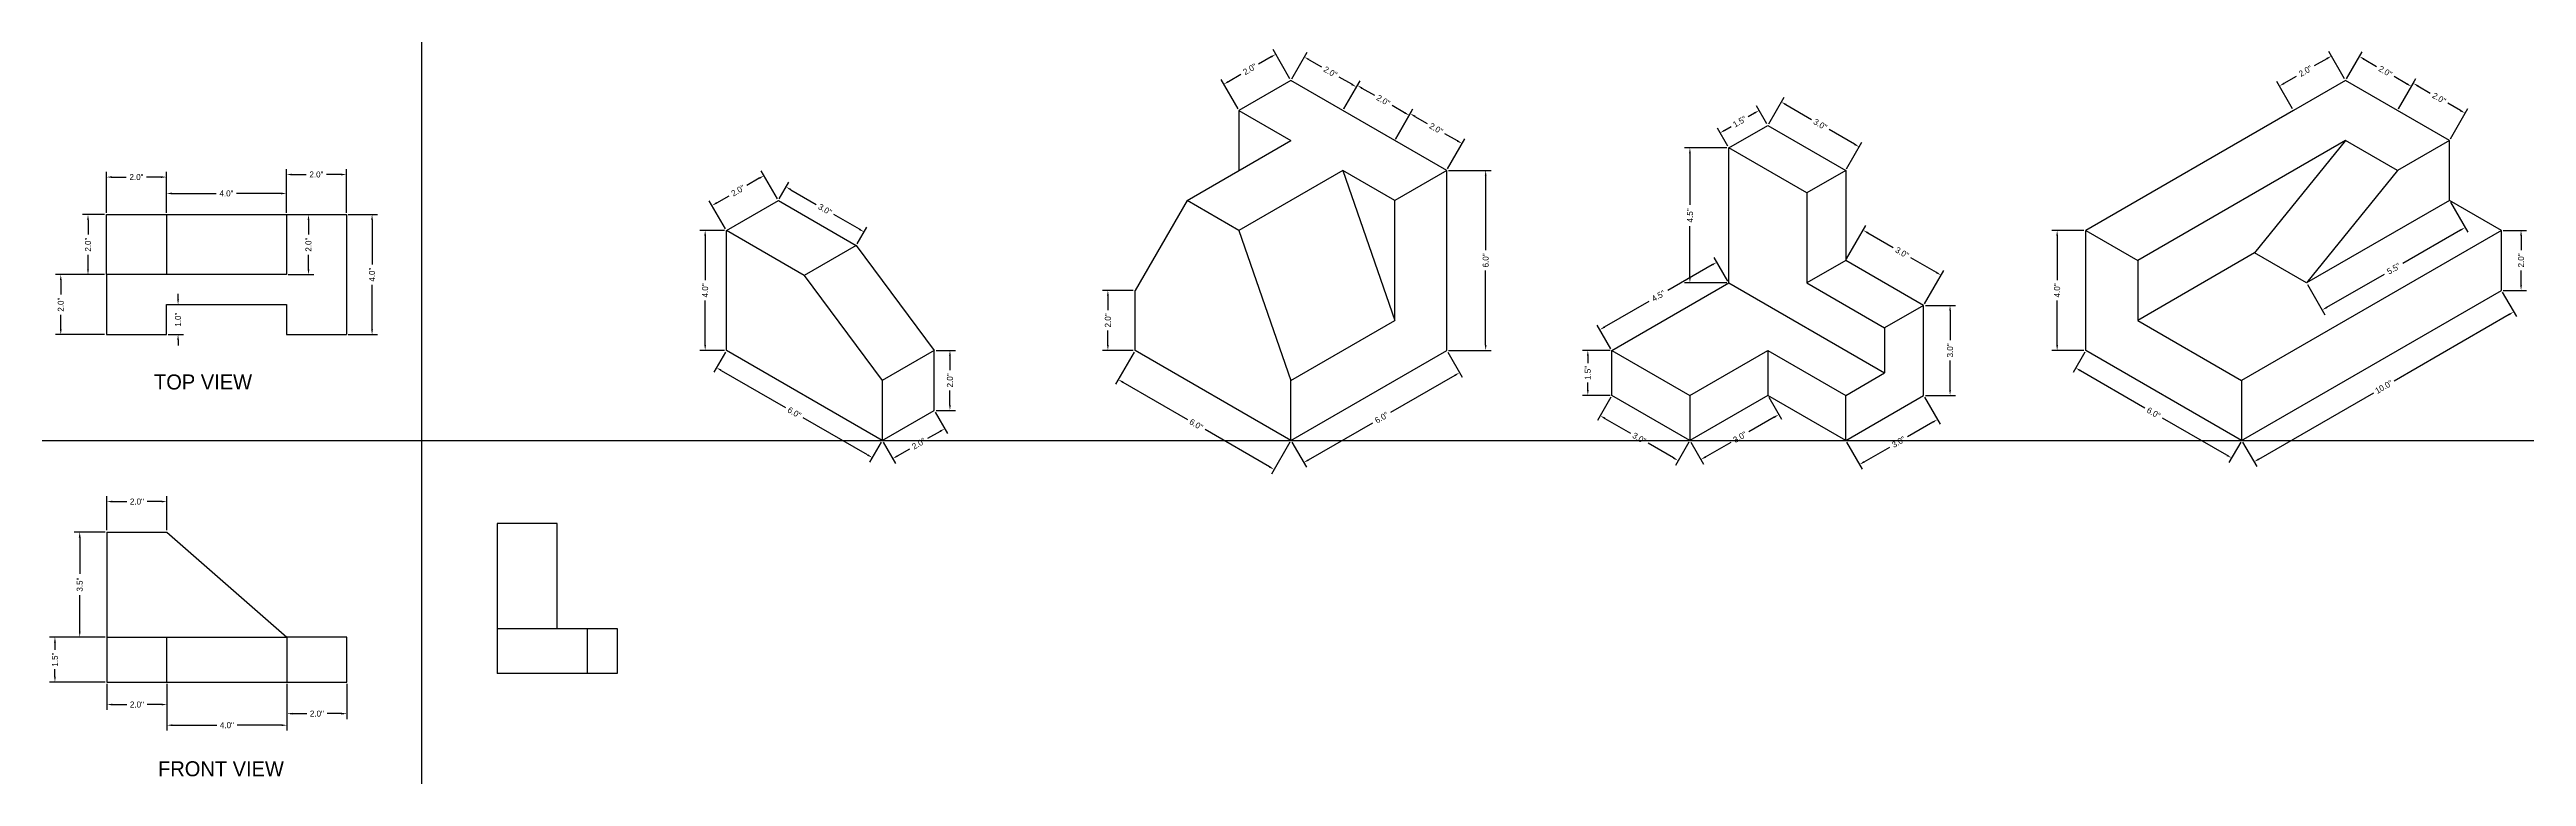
# Model space of a CAD drawing. Header units: inches. Extents: x 42.2 to 124.7, y 21.7 to 45.9.
import ezdxf

# ---------------------------------------------------------------- set-up
doc = ezdxf.new("R2010")
doc.units = ezdxf.units.IN
doc.header["$MEASUREMENT"] = 0
doc.dimstyles.get("Standard").update_dxf_attribs({"dimtxt": 0.2, "dimasz": 0.18, "dimexe": 0.18, "dimexo": 0.0625, "dimgap": 0.09, "dimtad": 0, "dimdec": 1, "dimzin": 0, "dimdsep": 46, "dimlunit": 3, "dimtxsty": 'Standard', "dimcen": 0.09, "dimadec": 0, "dimazin": 0, "dimtfac": 1, "dimtdec": 1, "dimtofl": 0, "dimtmove": 0, "dimatfit": 3, "dimfxl": 1, "dimtolj": 1, "dimtzin": 0, "dimarcsym": 0})

msp = doc.modelspace()

# ---------------------------------------------------------------- texts
at = {"char_height": 0.5, "attachment_point": 1}
for s, insert in [('TOP VIEW', (45.634, 35.086)), ('FRONT VIEW', (45.768, 22.194))]:
    msp.add_mtext(s, dxfattribs=dict(at, insert=insert))

# ---------------------------------------------------------------- blocks, each defined once
blk = doc.blocks.new('*D2')
at = {"color": 0, "lineweight": -2}
for p, q in [((44.049, 40.475), (44.049, 41.845)), ((44.229, 41.665), (44.709, 41.665)), ((45.869, 41.665), (45.389, 41.665)), ((46.049, 40.475), (46.049, 41.845))]:
    blk.add_line(p, q, dxfattribs=at)
at = {"color": 0}
for points in [[(44.229, 41.695), (44.229, 41.635), (44.049, 41.665)], [(45.869, 41.695), (45.869, 41.635), (46.049, 41.665)]]:
    blk.add_solid(points, dxfattribs=at)
at = {"layer": 'Defpoints', "color": 0}
for p in [(46.049, 41.665), (44.049, 40.413), (46.049, 40.413)]:
    blk.add_point(p, dxfattribs=at)
at = {"color": 0, "insert": (45.049, 41.665), "char_height": 0.2, "attachment_point": 5}
blk.add_mtext('\\A1;2.0"', dxfattribs=at)
blk = doc.blocks.new('*D3')
at = {"color": 0, "lineweight": -2}
for p, q in [((46.049, 40.475), (46.049, 41.299)), ((50.049, 40.475), (50.049, 41.299)), ((46.229, 41.119), (47.709, 41.119)), ((49.869, 41.119), (48.389, 41.119))]:
    blk.add_line(p, q, dxfattribs=at)
at = {"color": 0}
for points in [[(46.229, 41.149), (46.229, 41.089), (46.049, 41.119)], [(49.869, 41.149), (49.869, 41.089), (50.049, 41.119)]]:
    blk.add_solid(points, dxfattribs=at)
at = {"layer": 'Defpoints', "color": 0}
for p in [(50.049, 41.119), (46.049, 40.413), (50.049, 40.413)]:
    blk.add_point(p, dxfattribs=at)
at = {"color": 0, "insert": (48.049, 41.119), "char_height": 0.2, "attachment_point": 5}
blk.add_mtext('\\A1;4.0"', dxfattribs=at)
blk = doc.blocks.new('*D4')
at = {"color": 0, "lineweight": -2}
for p, q in [((50.049, 40.475), (50.049, 41.931)), ((50.229, 41.751), (50.709, 41.751)), ((51.869, 41.751), (51.389, 41.751)), ((52.049, 40.475), (52.049, 41.931))]:
    blk.add_line(p, q, dxfattribs=at)
at = {"color": 0}
for points in [[(50.229, 41.781), (50.229, 41.721), (50.049, 41.751)], [(51.869, 41.781), (51.869, 41.721), (52.049, 41.751)]]:
    blk.add_solid(points, dxfattribs=at)
at = {"layer": 'Defpoints', "color": 0}
for p in [(52.049, 41.751), (50.049, 40.413), (52.049, 40.413)]:
    blk.add_point(p, dxfattribs=at)
at = {"color": 0, "insert": (51.049, 41.751), "char_height": 0.2, "attachment_point": 5}
blk.add_mtext('\\A1;2.0"', dxfattribs=at)
blk = doc.blocks.new('*D5')
at = {"color": 0, "lineweight": -2}
for p, q in [((52.111, 40.413), (53.084, 40.413)), ((52.904, 40.233), (52.904, 38.753)), ((52.904, 36.593), (52.904, 38.073)), ((52.111, 36.413), (53.084, 36.413))]:
    blk.add_line(p, q, dxfattribs=at)
at = {"color": 0}
for points in [[(52.874, 40.233), (52.934, 40.233), (52.904, 40.413)], [(52.874, 36.593), (52.934, 36.593), (52.904, 36.413)]]:
    blk.add_solid(points, dxfattribs=at)
at = {"layer": 'Defpoints', "color": 0}
for p in [(52.049, 40.413), (52.049, 36.413), (52.904, 36.413)]:
    blk.add_point(p, dxfattribs=at)
at = {"color": 0, "insert": (52.904, 38.413), "char_height": 0.2, "attachment_point": 5, "rotation": 90}
blk.add_mtext('\\A1;4.0"', dxfattribs=at)
blk = doc.blocks.new('*D6')
at = {"color": 0, "lineweight": -2}
for p, q in [((50.111, 40.413), (50.965, 40.413)), ((50.785, 40.233), (50.785, 39.753)), ((50.785, 38.593), (50.785, 39.073)), ((50.111, 38.413), (50.965, 38.413))]:
    blk.add_line(p, q, dxfattribs=at)
at = {"color": 0}
for points in [[(50.755, 40.233), (50.815, 40.233), (50.785, 40.413)], [(50.755, 38.593), (50.815, 38.593), (50.785, 38.413)]]:
    blk.add_solid(points, dxfattribs=at)
at = {"layer": 'Defpoints', "color": 0}
for p in [(50.049, 40.413), (50.049, 38.413), (50.785, 38.413)]:
    blk.add_point(p, dxfattribs=at)
at = {"color": 0, "insert": (50.785, 39.413), "char_height": 0.2, "attachment_point": 5, "rotation": 90}
blk.add_mtext('\\A1;2.0"', dxfattribs=at)
blk = doc.blocks.new('*D7')
at = {"color": 0, "lineweight": -2}
for p, q in [((46.111, 37.413), (46.615, 37.413)), ((46.435, 37.593), (46.435, 37.773)), ((46.111, 36.413), (46.615, 36.413)), ((46.435, 36.233), (46.435, 36.053))]:
    blk.add_line(p, q, dxfattribs=at)
at = {"color": 0}
for points in [[(46.405, 37.593), (46.465, 37.593), (46.435, 37.413)], [(46.405, 36.233), (46.465, 36.233), (46.435, 36.413)]]:
    blk.add_solid(points, dxfattribs=at)
at = {"layer": 'Defpoints', "color": 0}
for p in [(46.049, 37.413), (46.049, 36.413), (46.435, 36.413)]:
    blk.add_point(p, dxfattribs=at)
at = {"color": 0, "insert": (46.435, 36.913), "char_height": 0.2, "attachment_point": 5, "rotation": 90}
blk.add_mtext('\\A1;1.0"', dxfattribs=at)
blk = doc.blocks.new('*D8')
at = {"color": 0, "lineweight": -2}
for p, q in [((43.986, 40.413), (43.254, 40.413)), ((43.434, 40.233), (43.434, 39.753)), ((43.434, 38.593), (43.434, 39.073)), ((43.986, 38.413), (43.254, 38.413))]:
    blk.add_line(p, q, dxfattribs=at)
at = {"color": 0}
for points in [[(43.404, 40.233), (43.464, 40.233), (43.434, 40.413)], [(43.404, 38.593), (43.464, 38.593), (43.434, 38.413)]]:
    blk.add_solid(points, dxfattribs=at)
at = {"layer": 'Defpoints', "color": 0}
for p in [(44.049, 40.413), (43.434, 38.413), (44.049, 38.413)]:
    blk.add_point(p, dxfattribs=at)
at = {"color": 0, "insert": (43.434, 39.413), "char_height": 0.2, "attachment_point": 5, "rotation": 90}
blk.add_mtext('\\A1;2.0"', dxfattribs=at)
blk = doc.blocks.new('*D9')
at = {"color": 0, "lineweight": -2}
for p, q in [((43.986, 38.413), (42.346, 38.413)), ((42.526, 38.233), (42.526, 37.753)), ((43.986, 36.413), (42.346, 36.413)), ((42.526, 36.593), (42.526, 37.073))]:
    blk.add_line(p, q, dxfattribs=at)
at = {"color": 0}
for points in [[(42.496, 38.233), (42.556, 38.233), (42.526, 38.413)], [(42.496, 36.593), (42.556, 36.593), (42.526, 36.413)]]:
    blk.add_solid(points, dxfattribs=at)
at = {"layer": 'Defpoints', "color": 0}
for p in [(42.526, 38.413), (44.049, 38.413), (44.049, 36.413)]:
    blk.add_point(p, dxfattribs=at)
at = {"color": 0, "insert": (42.526, 37.413), "char_height": 0.2, "attachment_point": 5, "rotation": 90}
blk.add_mtext('\\A1;2.0"', dxfattribs=at)
blk = doc.blocks.new('*D10')
at = {"color": 0, "lineweight": -2}
for p, q in [((44.003, 29.831), (42.977, 29.831)), ((43.157, 29.651), (43.157, 28.438)), ((43.157, 26.511), (43.157, 27.725)), ((44.003, 26.331), (42.977, 26.331))]:
    blk.add_line(p, q, dxfattribs=at)
at = {"color": 0}
for points in [[(43.127, 29.651), (43.187, 29.651), (43.157, 29.831)], [(43.127, 26.511), (43.187, 26.511), (43.157, 26.331)]]:
    blk.add_solid(points, dxfattribs=at)
at = {"layer": 'Defpoints', "color": 0}
for p in [(44.065, 29.831), (43.157, 26.331), (44.065, 26.331)]:
    blk.add_point(p, dxfattribs=at)
at = {"color": 0, "insert": (43.157, 28.081), "char_height": 0.2, "attachment_point": 5, "rotation": 90}
blk.add_mtext('\\A1;3.5"', dxfattribs=at)
blk = doc.blocks.new('*D11')
at = {"color": 0, "lineweight": -2}
for p, q in [((44.003, 26.331), (42.151, 26.331)), ((42.331, 26.151), (42.331, 25.905)), ((44.003, 24.831), (42.151, 24.831)), ((42.331, 25.011), (42.331, 25.258))]:
    blk.add_line(p, q, dxfattribs=at)
at = {"color": 0}
for points in [[(42.301, 26.151), (42.361, 26.151), (42.331, 26.331)], [(42.301, 25.011), (42.361, 25.011), (42.331, 24.831)]]:
    blk.add_solid(points, dxfattribs=at)
at = {"layer": 'Defpoints', "color": 0}
for p in [(44.065, 26.331), (42.331, 24.831), (44.065, 24.831)]:
    blk.add_point(p, dxfattribs=at)
at = {"color": 0, "insert": (42.331, 25.581), "char_height": 0.2, "attachment_point": 5, "rotation": 90}
blk.add_mtext('\\A1;1.5"', dxfattribs=at)
blk = doc.blocks.new('*D12')
at = {"color": 0, "lineweight": -2}
for p, q in [((44.065, 29.894), (44.065, 31.029)), ((44.245, 30.849), (44.725, 30.849)), ((45.885, 30.849), (45.405, 30.849)), ((46.065, 29.894), (46.065, 31.029))]:
    blk.add_line(p, q, dxfattribs=at)
at = {"color": 0}
for points in [[(44.245, 30.879), (44.245, 30.819), (44.065, 30.849)], [(45.885, 30.879), (45.885, 30.819), (46.065, 30.849)]]:
    blk.add_solid(points, dxfattribs=at)
at = {"layer": 'Defpoints', "color": 0}
for p in [(46.065, 30.849), (44.065, 29.831), (46.065, 29.831)]:
    blk.add_point(p, dxfattribs=at)
at = {"color": 0, "insert": (45.065, 30.849), "char_height": 0.2, "attachment_point": 5}
blk.add_mtext('\\A1;2.0"', dxfattribs=at)
blk = doc.blocks.new('*D13')
at = {"color": 0, "lineweight": -2}
for p, q in [((44.065, 24.769), (44.065, 23.903)), ((44.245, 24.083), (44.725, 24.083)), ((45.885, 24.083), (45.405, 24.083)), ((46.065, 24.769), (46.065, 23.903))]:
    blk.add_line(p, q, dxfattribs=at)
at = {"color": 0}
for points in [[(44.245, 24.113), (44.245, 24.053), (44.065, 24.083)], [(45.885, 24.113), (45.885, 24.053), (46.065, 24.083)]]:
    blk.add_solid(points, dxfattribs=at)
at = {"layer": 'Defpoints', "color": 0}
for p in [(44.065, 24.831), (46.065, 24.831), (46.065, 24.083)]:
    blk.add_point(p, dxfattribs=at)
at = {"color": 0, "insert": (45.065, 24.083), "char_height": 0.2, "attachment_point": 5}
blk.add_mtext('\\A1;2.0"', dxfattribs=at)
blk = doc.blocks.new('*D14')
at = {"color": 0, "lineweight": -2}
for p, q in [((46.065, 24.769), (46.065, 23.215)), ((50.065, 24.769), (50.065, 23.215)), ((46.245, 23.395), (47.725, 23.395)), ((49.885, 23.395), (48.405, 23.395))]:
    blk.add_line(p, q, dxfattribs=at)
at = {"color": 0}
for points in [[(46.245, 23.425), (46.245, 23.365), (46.065, 23.395)], [(49.885, 23.425), (49.885, 23.365), (50.065, 23.395)]]:
    blk.add_solid(points, dxfattribs=at)
at = {"layer": 'Defpoints', "color": 0}
for p in [(46.065, 24.831), (50.065, 24.831), (50.065, 23.395)]:
    blk.add_point(p, dxfattribs=at)
at = {"color": 0, "insert": (48.065, 23.395), "char_height": 0.2, "attachment_point": 5}
blk.add_mtext('\\A1;4.0"', dxfattribs=at)
blk = doc.blocks.new('*D15')
at = {"color": 0, "lineweight": -2}
for p, q in [((50.065, 24.706), (50.065, 23.6)), ((52.065, 24.769), (52.065, 23.6)), ((50.245, 23.78), (50.725, 23.78)), ((51.885, 23.78), (51.405, 23.78))]:
    blk.add_line(p, q, dxfattribs=at)
at = {"color": 0}
for points in [[(50.245, 23.81), (50.245, 23.75), (50.065, 23.78)], [(51.885, 23.81), (51.885, 23.75), (52.065, 23.78)]]:
    blk.add_solid(points, dxfattribs=at)
at = {"layer": 'Defpoints', "color": 0}
for p in [(52.065, 24.831), (50.065, 24.769), (52.065, 23.78)]:
    blk.add_point(p, dxfattribs=at)
at = {"color": 0, "insert": (51.065, 23.78), "char_height": 0.2, "attachment_point": 5}
blk.add_mtext('\\A1;2.0"', dxfattribs=at)
blk = doc.blocks.new('*D17')
at = {"color": 0, "lineweight": -2}
for p, q in [((66.482, 40.942), (66.8, 41.492)), ((66.866, 41.246), (67.714, 40.756)), ((69.152, 39.926), (68.303, 40.416)), ((69.08, 39.442), (69.398, 39.992))]:
    blk.add_line(p, q, dxfattribs=at)
at = {"color": 0}
for points in [[(66.881, 41.272), (66.851, 41.22), (66.71, 41.336)], [(69.167, 39.952), (69.137, 39.9), (69.308, 39.836)]]:
    blk.add_solid(points, dxfattribs=at)
at = {"layer": 'Defpoints', "color": 0}
for p in [(66.451, 40.888), (69.308, 39.836), (69.049, 39.388)]:
    blk.add_point(p, dxfattribs=at)
at = {"color": 0, "insert": (68.009, 40.586), "char_height": 0.2, "attachment_point": 5, "rotation": 330}
blk.add_mtext('\\A1;3.0"', dxfattribs=at)
blk = doc.blocks.new('*D18')
at = {"color": 0, "lineweight": -2}
for p, q in [((71.842, 33.189), (71.427, 32.949)), ((71.678, 33.833), (72.088, 33.123)), ((69.946, 32.833), (70.356, 32.123)), ((70.422, 32.369), (70.838, 32.609))]:
    blk.add_line(p, q, dxfattribs=at)
at = {"color": 0}
for points in [[(71.827, 33.215), (71.857, 33.163), (71.998, 33.279)], [(70.407, 32.395), (70.437, 32.343), (70.266, 32.279)]]:
    blk.add_solid(points, dxfattribs=at)
at = {"layer": 'Defpoints', "color": 0}
for p in [(71.647, 33.888), (71.998, 33.279), (69.915, 32.888)]:
    blk.add_point(p, dxfattribs=at)
at = {"color": 0, "insert": (71.132, 32.779), "char_height": 0.2, "attachment_point": 5, "rotation": 30}
blk.add_mtext('\\A1;2.0"', dxfattribs=at)
blk = doc.blocks.new('*D19')
at = {"color": 0, "lineweight": -2}
for p, q in [((71.709, 35.888), (72.353, 35.888)), ((72.173, 35.708), (72.173, 35.228)), ((71.709, 33.888), (72.353, 33.888)), ((72.173, 34.068), (72.173, 34.548))]:
    blk.add_line(p, q, dxfattribs=at)
at = {"color": 0}
for points in [[(72.143, 35.708), (72.203, 35.708), (72.173, 35.888)], [(72.143, 34.068), (72.203, 34.068), (72.173, 33.888)]]:
    blk.add_solid(points, dxfattribs=at)
at = {"layer": 'Defpoints', "color": 0}
for p in [(71.647, 35.888), (71.647, 33.888), (72.173, 33.888)]:
    blk.add_point(p, dxfattribs=at)
at = {"color": 0, "insert": (72.173, 34.888), "char_height": 0.2, "attachment_point": 5, "rotation": 90}
blk.add_mtext('\\A1;2.0"', dxfattribs=at)
blk = doc.blocks.new('*D20')
at = {"color": 0, "lineweight": -2}
for p, q in [((64.687, 35.833), (64.298, 35.158)), ((64.544, 35.224), (66.691, 33.984)), ((69.428, 32.404), (67.28, 33.644)), ((69.883, 32.833), (69.494, 32.158))]:
    blk.add_line(p, q, dxfattribs=at)
at = {"color": 0}
for points in [[(64.559, 35.25), (64.529, 35.198), (64.388, 35.314)], [(69.443, 32.43), (69.413, 32.378), (69.584, 32.314)]]:
    blk.add_solid(points, dxfattribs=at)
at = {"layer": 'Defpoints', "color": 0}
for p in [(64.719, 35.888), (69.584, 32.314), (69.915, 32.888)]:
    blk.add_point(p, dxfattribs=at)
at = {"color": 0, "insert": (66.986, 33.814), "char_height": 0.2, "attachment_point": 5, "rotation": 330}
blk.add_mtext('\\A1;6.0"', dxfattribs=at)
blk = doc.blocks.new('*D21')
at = {"color": 0, "lineweight": -2}
for p, q in [((64.656, 39.888), (63.831, 39.888)), ((64.011, 39.708), (64.011, 38.228)), ((64.011, 36.068), (64.011, 37.548)), ((64.656, 35.888), (63.831, 35.888))]:
    blk.add_line(p, q, dxfattribs=at)
at = {"color": 0}
for points in [[(63.981, 39.708), (64.041, 39.708), (64.011, 39.888)], [(63.981, 36.068), (64.041, 36.068), (64.011, 35.888)]]:
    blk.add_solid(points, dxfattribs=at)
at = {"layer": 'Defpoints', "color": 0}
for p in [(64.719, 39.888), (64.011, 35.888), (64.719, 35.888)]:
    blk.add_point(p, dxfattribs=at)
at = {"color": 0, "insert": (64.011, 37.888), "char_height": 0.2, "attachment_point": 5, "rotation": 90}
blk.add_mtext('\\A1;4.0"', dxfattribs=at)
blk = doc.blocks.new('*D22')
at = {"color": 0, "lineweight": -2}
for p, q in [((65.817, 41.626), (65.401, 41.386)), ((66.419, 40.942), (65.883, 41.872)), ((64.687, 39.942), (64.15, 40.872)), ((64.396, 40.806), (64.812, 41.046))]:
    blk.add_line(p, q, dxfattribs=at)
at = {"color": 0}
for points in [[(65.802, 41.652), (65.832, 41.6), (65.973, 41.716)], [(64.381, 40.832), (64.411, 40.78), (64.24, 40.716)]]:
    blk.add_solid(points, dxfattribs=at)
at = {"layer": 'Defpoints', "color": 0}
for p in [(64.24, 40.716), (66.451, 40.888), (64.719, 39.888)]:
    blk.add_point(p, dxfattribs=at)
at = {"color": 0, "insert": (65.107, 41.216), "char_height": 0.2, "attachment_point": 5, "rotation": 30}
blk.add_mtext('\\A1;2.0"', dxfattribs=at)
blk = doc.blocks.new('*D23')
at = {"color": 0, "lineweight": -2}
for p, q in [((88.8, 41.888), (90.215, 41.888)), ((90.035, 41.708), (90.035, 39.228)), ((90.035, 36.068), (90.035, 38.548)), ((88.8, 35.888), (90.215, 35.888))]:
    blk.add_line(p, q, dxfattribs=at)
at = {"color": 0}
for points in [[(90.005, 41.708), (90.065, 41.708), (90.035, 41.888)], [(90.005, 36.068), (90.065, 36.068), (90.035, 35.888)]]:
    blk.add_solid(points, dxfattribs=at)
at = {"layer": 'Defpoints', "color": 0}
for p in [(88.738, 41.888), (88.738, 35.888), (90.035, 35.888)]:
    blk.add_point(p, dxfattribs=at)
at = {"color": 0, "insert": (90.035, 38.888), "char_height": 0.2, "attachment_point": 5, "rotation": 90}
blk.add_mtext('\\A1;6.0"', dxfattribs=at)
blk = doc.blocks.new('*D24')
at = {"color": 0, "lineweight": -2}
for p, q in [((88.769, 35.833), (89.255, 34.991)), ((89.01, 35.057), (86.862, 33.817)), ((84.125, 32.237), (86.273, 33.477)), ((83.573, 32.833), (84.059, 31.991))]:
    blk.add_line(p, q, dxfattribs=at)
at = {"color": 0}
for points in [[(88.995, 35.082), (89.025, 35.031), (89.165, 35.147)], [(84.11, 32.262), (84.14, 32.211), (83.969, 32.147)]]:
    blk.add_solid(points, dxfattribs=at)
at = {"layer": 'Defpoints', "color": 0}
for p in [(88.738, 35.888), (89.165, 35.147), (83.541, 32.888)]:
    blk.add_point(p, dxfattribs=at)
at = {"color": 0, "insert": (86.567, 33.647), "char_height": 0.2, "attachment_point": 5, "rotation": 30}
blk.add_mtext('\\A1;6.0"', dxfattribs=at)
blk = doc.blocks.new('*D25')
at = {"color": 0, "lineweight": -2}
for p, q in [((78.314, 35.833), (77.695, 34.762)), ((77.941, 34.828), (80.089, 33.588)), ((82.826, 32.008), (80.678, 33.248)), ((83.51, 32.833), (82.892, 31.762))]:
    blk.add_line(p, q, dxfattribs=at)
at = {"color": 0}
for points in [[(77.956, 34.854), (77.926, 34.802), (77.785, 34.918)], [(82.841, 32.034), (82.811, 31.982), (82.982, 31.918)]]:
    blk.add_solid(points, dxfattribs=at)
at = {"layer": 'Defpoints', "color": 0}
for p in [(78.345, 35.888), (83.541, 32.888), (82.982, 31.918)]:
    blk.add_point(p, dxfattribs=at)
at = {"color": 0, "insert": (80.384, 33.418), "char_height": 0.2, "attachment_point": 5, "rotation": 330}
blk.add_mtext('\\A1;6.0"', dxfattribs=at)
blk = doc.blocks.new('*D26')
at = {"color": 0, "lineweight": -2}
for p, q in [((83.573, 44.942), (84.082, 45.824)), ((84.148, 45.578), (84.564, 45.338)), ((85.568, 44.758), (85.153, 44.998)), ((85.305, 43.942), (85.814, 44.824))]:
    blk.add_line(p, q, dxfattribs=at)
at = {"color": 0}
for points in [[(84.163, 45.604), (84.133, 45.552), (83.992, 45.668)], [(85.583, 44.784), (85.553, 44.732), (85.724, 44.668)]]:
    blk.add_solid(points, dxfattribs=at)
at = {"layer": 'Defpoints', "color": 0}
for p in [(83.541, 44.888), (85.724, 44.668), (85.274, 43.888)]:
    blk.add_point(p, dxfattribs=at)
at = {"color": 0, "insert": (84.858, 45.168), "char_height": 0.2, "attachment_point": 5, "rotation": 330}
blk.add_mtext('\\A1;2.0"', dxfattribs=at)
blk = doc.blocks.new('*D27')
at = {"color": 0, "lineweight": -2}
for p, q in [((85.305, 43.942), (85.846, 44.878)), ((85.911, 44.632), (86.327, 44.392)), ((87.332, 43.812), (86.916, 44.052)), ((87.037, 42.942), (87.578, 43.878))]:
    blk.add_line(p, q, dxfattribs=at)
at = {"color": 0}
for points in [[(85.926, 44.658), (85.896, 44.606), (85.756, 44.722)], [(87.347, 43.838), (87.317, 43.786), (87.488, 43.722)]]:
    blk.add_solid(points, dxfattribs=at)
at = {"layer": 'Defpoints', "color": 0}
for p in [(85.274, 43.888), (87.488, 43.722), (87.006, 42.888)]:
    blk.add_point(p, dxfattribs=at)
at = {"color": 0, "insert": (86.622, 44.222), "char_height": 0.2, "attachment_point": 5, "rotation": 330}
blk.add_mtext('\\A1;2.0"', dxfattribs=at)
blk = doc.blocks.new('*D28')
at = {"color": 0, "lineweight": -2}
for p, q in [((87.032, 42.934), (87.611, 43.935)), ((87.676, 43.69), (88.09, 43.451)), ((89.092, 42.872), (88.679, 43.111)), ((88.76, 41.937), (89.338, 42.938))]:
    blk.add_line(p, q, dxfattribs=at)
at = {"color": 0}
for points in [[(87.691, 43.716), (87.661, 43.664), (87.521, 43.78)], [(89.107, 42.898), (89.077, 42.846), (89.248, 42.782)]]:
    blk.add_solid(points, dxfattribs=at)
at = {"layer": 'Defpoints', "color": 0}
for p in [(87.521, 43.78), (87.001, 42.88), (88.729, 41.882)]:
    blk.add_point(p, dxfattribs=at)
at = {"color": 0, "insert": (88.384, 43.281), "char_height": 0.2, "attachment_point": 5, "rotation": 330}
blk.add_mtext('\\A1;2.0"', dxfattribs=at)
blk = doc.blocks.new('*D29')
at = {"color": 0, "lineweight": -2}
for p, q in [((82.882, 45.671), (82.466, 45.431)), ((83.51, 44.942), (82.947, 45.916)), ((81.778, 43.942), (81.215, 44.916)), ((81.461, 44.851), (81.877, 45.091))]:
    blk.add_line(p, q, dxfattribs=at)
at = {"color": 0}
for points in [[(82.867, 45.697), (82.897, 45.645), (83.037, 45.761)], [(81.446, 44.877), (81.476, 44.825), (81.305, 44.761)]]:
    blk.add_solid(points, dxfattribs=at)
at = {"layer": 'Defpoints', "color": 0}
for p in [(81.305, 44.761), (83.541, 44.888), (81.809, 43.888)]:
    blk.add_point(p, dxfattribs=at)
at = {"color": 0, "insert": (82.171, 45.261), "char_height": 0.2, "attachment_point": 5, "rotation": 30}
blk.add_mtext('\\A1;2.0"', dxfattribs=at)
blk = doc.blocks.new('*D30')
at = {"color": 0, "lineweight": -2}
for p, q in [((78.283, 37.888), (77.259, 37.888)), ((77.439, 37.708), (77.439, 37.228)), ((77.439, 36.068), (77.439, 36.548)), ((78.283, 35.888), (77.259, 35.888))]:
    blk.add_line(p, q, dxfattribs=at)
at = {"color": 0}
for points in [[(77.409, 37.708), (77.469, 37.708), (77.439, 37.888)], [(77.409, 36.068), (77.469, 36.068), (77.439, 35.888)]]:
    blk.add_solid(points, dxfattribs=at)
at = {"layer": 'Defpoints', "color": 0}
for p in [(78.345, 37.888), (77.439, 35.888), (78.345, 35.888)]:
    blk.add_point(p, dxfattribs=at)
at = {"color": 0, "insert": (77.439, 36.888), "char_height": 0.2, "attachment_point": 5, "rotation": 90}
blk.add_mtext('\\A1;2.0"', dxfattribs=at)
blk = doc.blocks.new('*D31')
at = {"color": 0, "lineweight": -2}
for p, q in [((102.071, 38.942), (102.712, 40.052)), ((102.778, 39.806), (103.626, 39.316)), ((105.064, 38.486), (104.215, 38.976)), ((104.669, 37.442), (105.31, 38.552))]:
    blk.add_line(p, q, dxfattribs=at)
at = {"color": 0}
for points in [[(102.793, 39.832), (102.763, 39.78), (102.622, 39.896)], [(105.079, 38.512), (105.049, 38.46), (105.22, 38.396)]]:
    blk.add_solid(points, dxfattribs=at)
at = {"layer": 'Defpoints', "color": 0}
for p in [(102.039, 38.888), (105.22, 38.396), (104.637, 37.388)]:
    blk.add_point(p, dxfattribs=at)
at = {"color": 0, "insert": (103.921, 39.146), "char_height": 0.2, "attachment_point": 5, "rotation": 330}
blk.add_mtext('\\A1;3.0"', dxfattribs=at)
blk = doc.blocks.new('*D32')
at = {"color": 0, "lineweight": -2}
for p, q in [((104.7, 37.388), (105.699, 37.388)), ((105.519, 37.208), (105.519, 36.228)), ((105.519, 34.568), (105.519, 35.548)), ((104.7, 34.388), (105.699, 34.388))]:
    blk.add_line(p, q, dxfattribs=at)
at = {"color": 0}
for points in [[(105.489, 37.208), (105.549, 37.208), (105.519, 37.388)], [(105.489, 34.568), (105.549, 34.568), (105.519, 34.388)]]:
    blk.add_solid(points, dxfattribs=at)
at = {"layer": 'Defpoints', "color": 0}
for p in [(104.637, 37.388), (104.637, 34.388), (105.519, 34.388)]:
    blk.add_point(p, dxfattribs=at)
at = {"color": 0, "insert": (105.519, 35.888), "char_height": 0.2, "attachment_point": 5, "rotation": 90}
blk.add_mtext('\\A1;3.0"', dxfattribs=at)
blk = doc.blocks.new('*D33')
at = {"color": 0, "lineweight": -2}
for p, q in [((104.669, 34.333), (105.19, 33.43)), ((104.944, 33.496), (104.096, 33.006)), ((102.071, 32.833), (102.592, 31.93)), ((102.658, 32.176), (103.507, 32.666))]:
    blk.add_line(p, q, dxfattribs=at)
at = {"color": 0}
for points in [[(104.929, 33.522), (104.959, 33.47), (105.1, 33.586)], [(102.643, 32.202), (102.673, 32.15), (102.502, 32.086)]]:
    blk.add_solid(points, dxfattribs=at)
at = {"layer": 'Defpoints', "color": 0}
for p in [(104.637, 34.388), (102.039, 32.888), (102.502, 32.086)]:
    blk.add_point(p, dxfattribs=at)
at = {"color": 0, "insert": (103.801, 32.836), "char_height": 0.2, "attachment_point": 5, "rotation": 30}
blk.add_mtext('\\A1;3.0"', dxfattribs=at)
blk = doc.blocks.new('*D34')
at = {"color": 0, "lineweight": -2}
for p, q in [((99.473, 34.333), (99.9, 33.593)), ((99.654, 33.659), (98.805, 33.169)), ((96.874, 32.833), (97.302, 32.093)), ((97.368, 32.339), (98.216, 32.829))]:
    blk.add_line(p, q, dxfattribs=at)
at = {"color": 0}
for points in [[(99.639, 33.685), (99.669, 33.633), (99.81, 33.749)], [(97.353, 32.365), (97.383, 32.313), (97.212, 32.249)]]:
    blk.add_solid(points, dxfattribs=at)
at = {"layer": 'Defpoints', "color": 0}
for p in [(99.441, 34.388), (96.843, 32.888), (97.212, 32.249)]:
    blk.add_point(p, dxfattribs=at)
at = {"color": 0, "insert": (98.511, 32.999), "char_height": 0.2, "attachment_point": 5, "rotation": 30}
blk.add_mtext('\\A1;3.0"', dxfattribs=at)
blk = doc.blocks.new('*D35')
at = {"color": 0, "lineweight": -2}
for p, q in [((94.183, 35.888), (93.262, 35.888)), ((93.442, 35.708), (93.442, 35.461)), ((93.442, 34.568), (93.442, 34.814)), ((94.183, 34.388), (93.262, 34.388))]:
    blk.add_line(p, q, dxfattribs=at)
at = {"color": 0}
for points in [[(93.412, 35.708), (93.472, 35.708), (93.442, 35.888)], [(93.412, 34.568), (93.472, 34.568), (93.442, 34.388)]]:
    blk.add_solid(points, dxfattribs=at)
at = {"layer": 'Defpoints', "color": 0}
for p in [(94.245, 35.888), (93.442, 34.388), (94.245, 34.388)]:
    blk.add_point(p, dxfattribs=at)
at = {"color": 0, "insert": (93.442, 35.138), "char_height": 0.2, "attachment_point": 5, "rotation": 90}
blk.add_mtext('\\A1;1.5"', dxfattribs=at)
blk = doc.blocks.new('*D36')
at = {"color": 0, "lineweight": -2}
for p, q in [((94.214, 34.333), (93.766, 33.557)), ((94.012, 33.623), (94.86, 33.133)), ((96.298, 32.303), (95.449, 32.793)), ((96.812, 32.833), (96.364, 32.057))]:
    blk.add_line(p, q, dxfattribs=at)
at = {"color": 0}
for points in [[(94.027, 33.649), (93.997, 33.597), (93.856, 33.713)], [(96.313, 32.329), (96.283, 32.277), (96.454, 32.213)]]:
    blk.add_solid(points, dxfattribs=at)
at = {"layer": 'Defpoints', "color": 0}
for p in [(94.245, 34.388), (96.454, 32.213), (96.843, 32.888)]:
    blk.add_point(p, dxfattribs=at)
at = {"color": 0, "insert": (95.155, 32.963), "char_height": 0.2, "attachment_point": 5, "rotation": 330}
blk.add_mtext('\\A1;3.0"', dxfattribs=at)
blk = doc.blocks.new('*D37')
at = {"color": 0, "lineweight": -2}
for p, q in [((98.08, 42.638), (96.666, 42.638)), ((96.846, 42.458), (96.846, 40.744)), ((96.846, 38.318), (96.846, 40.031)), ((98.08, 38.138), (96.666, 38.138))]:
    blk.add_line(p, q, dxfattribs=at)
at = {"color": 0}
for points in [[(96.816, 42.458), (96.876, 42.458), (96.846, 42.638)], [(96.816, 38.318), (96.876, 38.318), (96.846, 38.138)]]:
    blk.add_solid(points, dxfattribs=at)
at = {"layer": 'Defpoints', "color": 0}
for p in [(98.142, 42.638), (96.846, 38.138), (98.142, 38.138)]:
    blk.add_point(p, dxfattribs=at)
at = {"color": 0, "insert": (96.846, 40.388), "char_height": 0.2, "attachment_point": 5, "rotation": 90}
blk.add_mtext('\\A1;4.5"', dxfattribs=at)
blk = doc.blocks.new('*D38')
at = {"color": 0, "lineweight": -2}
for p, q in [((98.111, 38.192), (97.653, 38.984)), ((97.587, 38.739), (96.104, 37.882)), ((94.002, 36.669), (95.486, 37.525)), ((94.214, 35.942), (93.756, 36.734))]:
    blk.add_line(p, q, dxfattribs=at)
at = {"color": 0}
for points in [[(97.572, 38.765), (97.602, 38.713), (97.743, 38.829)], [(93.987, 36.695), (94.017, 36.643), (93.846, 36.579)]]:
    blk.add_solid(points, dxfattribs=at)
at = {"layer": 'Defpoints', "color": 0}
for p in [(98.142, 38.138), (93.846, 36.579), (94.245, 35.888)]:
    blk.add_point(p, dxfattribs=at)
at = {"color": 0, "insert": (95.795, 37.704), "char_height": 0.2, "attachment_point": 5, "rotation": 30}
blk.add_mtext('\\A1;4.5"', dxfattribs=at)
blk = doc.blocks.new('*D39')
at = {"color": 0, "lineweight": -2}
for p, q in [((98.997, 43.798), (98.783, 43.675)), ((99.41, 43.442), (99.062, 44.044)), ((98.111, 42.692), (97.763, 43.294)), ((98.009, 43.228), (98.223, 43.351))]:
    blk.add_line(p, q, dxfattribs=at)
at = {"color": 0}
for points in [[(98.982, 43.824), (99.012, 43.772), (99.152, 43.888)], [(97.994, 43.254), (98.024, 43.202), (97.853, 43.138)]]:
    blk.add_solid(points, dxfattribs=at)
at = {"layer": 'Defpoints', "color": 0}
for p in [(99.152, 43.888), (99.441, 43.388), (98.142, 42.638)]:
    blk.add_point(p, dxfattribs=at)
at = {"color": 0, "insert": (98.503, 43.513), "char_height": 0.2, "attachment_point": 5, "rotation": 30}
blk.add_mtext('\\A1;1.5"', dxfattribs=at)
blk = doc.blocks.new('*D40')
at = {"color": 0, "lineweight": -2}
for p, q in [((99.473, 43.442), (99.983, 44.326)), ((100.049, 44.08), (100.898, 43.59)), ((102.335, 42.76), (101.487, 43.25)), ((102.071, 41.942), (102.581, 42.826))]:
    blk.add_line(p, q, dxfattribs=at)
at = {"color": 0}
for points in [[(100.064, 44.106), (100.034, 44.054), (99.893, 44.17)], [(102.35, 42.786), (102.32, 42.734), (102.491, 42.67)]]:
    blk.add_solid(points, dxfattribs=at)
at = {"layer": 'Defpoints', "color": 0}
for p in [(99.441, 43.388), (102.491, 42.67), (102.039, 41.888)]:
    blk.add_point(p, dxfattribs=at)
at = {"color": 0, "insert": (101.192, 43.42), "char_height": 0.2, "attachment_point": 5, "rotation": 330}
blk.add_mtext('\\A1;3.0"', dxfattribs=at)
blk = doc.blocks.new('*D41')
at = {"color": 0, "lineweight": -2}
for p, q in [((122.201, 40.833), (122.781, 39.829)), ((122.535, 39.895), (120.618, 38.788)), ((117.438, 38.083), (118.018, 37.079)), ((118.084, 37.325), (120.001, 38.431))]:
    blk.add_line(p, q, dxfattribs=at)
at = {"color": 0}
for points in [[(122.52, 39.921), (122.55, 39.869), (122.691, 39.985)], [(118.069, 37.351), (118.099, 37.299), (117.928, 37.235)]]:
    blk.add_solid(points, dxfattribs=at)
at = {"layer": 'Defpoints', "color": 0}
for p in [(122.17, 40.888), (117.407, 38.138), (117.928, 37.235)]:
    blk.add_point(p, dxfattribs=at)
at = {"color": 0, "insert": (120.31, 38.61), "char_height": 0.2, "attachment_point": 5, "rotation": 30}
blk.add_mtext('\\A1;5.5"', dxfattribs=at)
blk = doc.blocks.new('*D42')
at = {"color": 0, "lineweight": -2}
for p, q in [((123.964, 39.888), (124.738, 39.888)), ((124.558, 39.708), (124.558, 39.228)), ((124.558, 38.068), (124.558, 38.548)), ((123.964, 37.888), (124.738, 37.888))]:
    blk.add_line(p, q, dxfattribs=at)
at = {"color": 0}
for points in [[(124.528, 39.708), (124.588, 39.708), (124.558, 39.888)], [(124.528, 38.068), (124.588, 38.068), (124.558, 37.888)]]:
    blk.add_solid(points, dxfattribs=at)
at = {"layer": 'Defpoints', "color": 0}
for p in [(123.902, 39.888), (123.902, 37.888), (124.558, 37.888)]:
    blk.add_point(p, dxfattribs=at)
at = {"color": 0, "insert": (124.558, 38.888), "char_height": 0.2, "attachment_point": 5, "rotation": 90}
blk.add_mtext('\\A1;2.0"', dxfattribs=at)
blk = doc.blocks.new('*D43')
at = {"color": 0, "lineweight": -2}
for p, q in [((123.933, 37.833), (124.404, 37.018)), ((124.158, 37.083), (120.322, 34.868)), ((115.81, 32.263), (119.646, 34.478)), ((115.273, 32.833), (115.744, 32.018))]:
    blk.add_line(p, q, dxfattribs=at)
at = {"color": 0}
for points in [[(124.143, 37.109), (124.173, 37.057), (124.314, 37.173)], [(115.795, 32.289), (115.825, 32.237), (115.654, 32.173)]]:
    blk.add_solid(points, dxfattribs=at)
at = {"layer": 'Defpoints', "color": 0}
for p in [(123.902, 37.888), (115.242, 32.888), (115.654, 32.173)]:
    blk.add_point(p, dxfattribs=at)
at = {"color": 0, "insert": (119.984, 34.673), "char_height": 0.2, "attachment_point": 5, "rotation": 30}
blk.add_mtext('\\A1;10.0"', dxfattribs=at)
blk = doc.blocks.new('*D44')
at = {"color": 0, "lineweight": -2}
for p, q in [((110.014, 35.833), (109.619, 35.148)), ((109.865, 35.214), (112.012, 33.974)), ((114.749, 32.394), (112.601, 33.634)), ((115.21, 32.833), (114.815, 32.148))]:
    blk.add_line(p, q, dxfattribs=at)
at = {"color": 0}
for points in [[(109.88, 35.24), (109.85, 35.188), (109.709, 35.304)], [(114.764, 32.42), (114.734, 32.368), (114.905, 32.304)]]:
    blk.add_solid(points, dxfattribs=at)
at = {"layer": 'Defpoints', "color": 0}
for p in [(110.046, 35.888), (114.905, 32.304), (115.242, 32.888)]:
    blk.add_point(p, dxfattribs=at)
at = {"color": 0, "insert": (112.307, 33.804), "char_height": 0.2, "attachment_point": 5, "rotation": 330}
blk.add_mtext('\\A1;6.0"', dxfattribs=at)
blk = doc.blocks.new('*D45')
at = {"color": 0, "lineweight": -2}
for p, q in [((109.983, 39.888), (108.91, 39.888)), ((109.09, 39.708), (109.09, 38.228)), ((109.09, 36.068), (109.09, 37.548)), ((109.983, 35.888), (108.91, 35.888))]:
    blk.add_line(p, q, dxfattribs=at)
at = {"color": 0}
for points in [[(109.06, 39.708), (109.12, 39.708), (109.09, 39.888)], [(109.06, 36.068), (109.12, 36.068), (109.09, 35.888)]]:
    blk.add_solid(points, dxfattribs=at)
at = {"layer": 'Defpoints', "color": 0}
for p in [(110.046, 39.888), (109.09, 35.888), (110.046, 35.888)]:
    blk.add_point(p, dxfattribs=at)
at = {"color": 0, "insert": (109.09, 37.888), "char_height": 0.2, "attachment_point": 5, "rotation": 90}
blk.add_mtext('\\A1;4.0"', dxfattribs=at)
blk = doc.blocks.new('*D46')
at = {"color": 0, "lineweight": -2}
for p, q in [((118.08, 45.611), (117.664, 45.371)), ((118.675, 44.942), (118.146, 45.857)), ((116.943, 43.942), (116.414, 44.857)), ((116.66, 44.791), (117.076, 45.031))]:
    blk.add_line(p, q, dxfattribs=at)
at = {"color": 0}
for points in [[(118.065, 45.637), (118.095, 45.585), (118.236, 45.701)], [(116.645, 44.817), (116.675, 44.765), (116.504, 44.701)]]:
    blk.add_solid(points, dxfattribs=at)
at = {"layer": 'Defpoints', "color": 0}
for p in [(116.504, 44.701), (118.706, 44.888), (116.974, 43.888)]:
    blk.add_point(p, dxfattribs=at)
at = {"color": 0, "insert": (117.37, 45.201), "char_height": 0.2, "attachment_point": 5, "rotation": 30}
blk.add_mtext('\\A1;2.0"', dxfattribs=at)
blk = doc.blocks.new('*D47')
at = {"color": 0, "lineweight": -2}
for p, q in [((118.737, 44.942), (119.257, 45.843)), ((119.323, 45.597), (119.739, 45.357)), ((120.744, 44.777), (120.328, 45.017)), ((120.469, 43.942), (120.989, 44.843))]:
    blk.add_line(p, q, dxfattribs=at)
at = {"color": 0}
for points in [[(119.338, 45.623), (119.308, 45.571), (119.167, 45.687)], [(120.759, 44.803), (120.729, 44.751), (120.899, 44.687)]]:
    blk.add_solid(points, dxfattribs=at)
at = {"layer": 'Defpoints', "color": 0}
for p in [(118.706, 44.888), (120.899, 44.687), (120.438, 43.888)]:
    blk.add_point(p, dxfattribs=at)
at = {"color": 0, "insert": (120.033, 45.187), "char_height": 0.2, "attachment_point": 5, "rotation": 330}
blk.add_mtext('\\A1;2.0"', dxfattribs=at)
blk = doc.blocks.new('*D48')
at = {"color": 0, "lineweight": -2}
for p, q in [((120.469, 43.942), (121.051, 44.95)), ((121.117, 44.704), (121.533, 44.464)), ((122.537, 43.884), (122.122, 44.124)), ((122.201, 42.942), (122.783, 43.95))]:
    blk.add_line(p, q, dxfattribs=at)
at = {"color": 0}
for points in [[(121.132, 44.73), (121.102, 44.678), (120.961, 44.794)], [(122.552, 43.91), (122.522, 43.858), (122.693, 43.794)]]:
    blk.add_solid(points, dxfattribs=at)
at = {"layer": 'Defpoints', "color": 0}
for p in [(120.438, 43.888), (122.693, 43.794), (122.17, 42.888)]:
    blk.add_point(p, dxfattribs=at)
at = {"color": 0, "insert": (121.827, 44.294), "char_height": 0.2, "attachment_point": 5, "rotation": 330}
blk.add_mtext('\\A1;2.0"', dxfattribs=at)

# ---------------------------------------------------------------- dimensions: what is measured, and where the dimension line sits
for p1, p2, distance, picture, middle in [((83.541, 44.888), (81.809, 43.888), -1.008, '*D29', (82.171, 45.261)), ((83.541, 44.888), (85.274, 43.888), 0.901, '*D26', (84.858, 45.168)), ((118.706, 44.888), (116.974, 43.888), -0.94, '*D46', (117.37, 45.201)), ((118.706, 44.888), (120.438, 43.888), 0.923, '*D47', (120.033, 45.187)), ((85.274, 43.888), (87.006, 42.888), 0.964, '*D27', (86.622, 44.222)), ((120.438, 43.888), (122.17, 42.888), 1.046, '*D48', (121.827, 44.294)), ((88.729, 41.882), (87.001, 42.88), -1.039, '*D28', (88.384, 43.281)), ((98.142, 42.638), (99.441, 43.388), 0.578, '*D39', (98.503, 43.513)), ((99.441, 43.388), (102.039, 41.888), 0.903, '*D40', (101.192, 43.42)), ((98.142, 42.638), (98.142, 38.138), -1.297, '*D37', (96.846, 40.388)), ((66.451, 40.888), (64.719, 39.888), -0.956, '*D22', (65.107, 41.216)), ((66.451, 40.888), (69.049, 39.388), 0.518, '*D17', (68.009, 40.586)), ((88.738, 41.888), (88.738, 35.888), 1.297, '*D23', (90.035, 38.888)), ((122.17, 40.888), (117.407, 38.138), 1.042, '*D41', (120.31, 38.61)), ((64.719, 39.888), (64.719, 35.888), -0.708, '*D21', (64.011, 37.888)), ((102.039, 38.888), (104.637, 37.388), 1.165, '*D31', (103.921, 39.146)), ((110.046, 39.888), (110.046, 35.888), -0.955, '*D45', (109.09, 37.888)), ((123.902, 39.888), (123.902, 37.888), 0.656, '*D42', (124.558, 38.888)), ((98.142, 38.138), (94.245, 35.888), -0.798, '*D38', (95.795, 37.704)), ((78.345, 37.888), (78.345, 35.888), -0.907, '*D30', (77.439, 36.888)), ((104.637, 37.388), (104.637, 34.388), 0.881, '*D32', (105.519, 35.888)), ((123.902, 37.888), (115.242, 32.888), 0.825, '*D43', (119.984, 34.673)), ((64.719, 35.888), (69.915, 32.888), -0.662, '*D20', (66.986, 33.814)), ((71.647, 35.888), (71.647, 33.888), 0.527, '*D19', (72.173, 34.888)), ((78.345, 35.888), (83.541, 32.888), -1.12, '*D25', (80.384, 33.418)), ((83.541, 32.888), (88.738, 35.888), -0.856, '*D24', (86.567, 33.647)), ((94.245, 35.888), (94.245, 34.388), -0.803, '*D35', (93.442, 35.138)), ((110.046, 35.888), (115.242, 32.888), -0.674, '*D44', (112.307, 33.804)), ((69.915, 32.888), (71.647, 33.888), -0.703, '*D18', (71.132, 32.779)), ((94.245, 34.388), (96.843, 32.888), -0.779, '*D36', (95.155, 32.963)), ((99.441, 34.388), (96.843, 32.888), 0.737, '*D34', (98.511, 32.999)), ((104.637, 34.388), (102.039, 32.888), 0.925, '*D33', (103.801, 32.836))]:
    dim = msp.add_aligned_dim(p1=p1, p2=p2, distance=distance, dimstyle='Standard')
    dim.commit()
    dim.dimension.update_dxf_attribs({"geometry": picture, "text_midpoint": middle})
for base, p1, p2, picture, middle in [((46.049, 41.665), (44.049, 40.413), (46.049, 40.413), '*D2', (45.049, 41.665)), ((50.049, 41.119), (46.049, 40.413), (50.049, 40.413), '*D3', (48.049, 41.119)), ((52.049, 41.751), (50.049, 40.413), (52.049, 40.413), '*D4', (51.049, 41.751)), ((46.065, 30.849), (44.065, 29.831), (46.065, 29.831), '*D12', (45.065, 30.849)), ((46.065, 24.083), (44.065, 24.831), (46.065, 24.831), '*D13', (45.065, 24.083)), ((50.065, 23.395), (46.065, 24.831), (50.065, 24.831), '*D14', (48.065, 23.395)), ((52.065, 23.78), (50.065, 24.769), (52.065, 24.831), '*D15', (51.065, 23.78))]:
    dim = msp.add_linear_dim(base=base, p1=p1, p2=p2, dimstyle='Standard')
    dim.commit()
    dim.dimension.update_dxf_attribs({"geometry": picture, "text_midpoint": middle})
for base, p1, p2, picture, middle in [((43.434, 38.413), (44.049, 40.413), (44.049, 38.413), '*D8', (43.434, 39.413)), ((50.785, 38.413), (50.049, 40.413), (50.049, 38.413), '*D6', (50.785, 39.413)), ((52.904, 36.413), (52.049, 40.413), (52.049, 36.413), '*D5', (52.904, 38.413)), ((42.526, 38.413), (44.049, 36.413), (44.049, 38.413), '*D9', (42.526, 37.413)), ((46.435, 36.413), (46.049, 37.413), (46.049, 36.413), '*D7', (46.435, 36.913)), ((43.157, 26.331), (44.065, 29.831), (44.065, 26.331), '*D10', (43.157, 28.081)), ((42.331, 24.831), (44.065, 26.331), (44.065, 24.831), '*D11', (42.331, 25.581))]:
    dim = msp.add_linear_dim(base=base, p1=p1, p2=p2, angle=90, dimstyle='Standard')
    dim.commit()
    dim.dimension.update_dxf_attribs({"geometry": picture, "text_midpoint": middle})

# ---------------------------------------------------------------- linework, layer by layer
for p, q in [((83.541, 44.888), (81.809, 43.888)), ((85.274, 43.888), (83.541, 44.888)), ((118.706, 44.888), (116.974, 43.888)), ((120.438, 43.888), (118.706, 44.888)), ((81.809, 43.888), (83.541, 42.888)), ((81.809, 43.888), (81.809, 41.888)), ((87.006, 42.888), (85.274, 43.888)), ((116.974, 43.888), (110.046, 39.888)), ((122.17, 42.888), (120.438, 43.888)), ((98.142, 42.638), (99.441, 43.388)), ((99.441, 43.388), (102.039, 41.888)), ((80.077, 40.888), (83.541, 42.888)), ((88.738, 41.888), (87.006, 42.888)), ((98.142, 38.138), (98.142, 42.638)), ((100.74, 41.138), (98.142, 42.638)), ((118.706, 42.888), (111.778, 38.888)), ((118.706, 42.888), (115.675, 39.138)), ((120.438, 41.888), (118.706, 42.888)), ((122.17, 42.888), (120.438, 41.888)), ((122.17, 40.888), (122.17, 42.888)), ((85.274, 41.888), (81.809, 39.888)), ((87.006, 40.888), (85.274, 41.888)), ((85.274, 41.888), (87.006, 36.888)), ((88.738, 41.888), (87.006, 40.888)), ((88.738, 35.888), (88.738, 41.888)), ((102.039, 41.888), (100.74, 41.138)), ((102.039, 41.888), (102.039, 38.888)), ((120.438, 41.888), (117.407, 38.138)), ((64.719, 39.888), (66.451, 40.888)), ((66.451, 40.888), (69.049, 39.388)), ((80.077, 40.888), (78.345, 37.888)), ((81.809, 39.888), (80.077, 40.888)), ((87.006, 36.888), (87.006, 40.888)), ((100.74, 41.138), (100.74, 38.138)), ((122.17, 40.888), (117.407, 38.138)), ((123.902, 39.888), (122.17, 40.888)), ((44.049, 40.413), (46.049, 40.413)), ((44.049, 38.413), (44.049, 40.413)), ((44.049, 40.413), (46.049, 40.413)), ((46.049, 40.413), (46.049, 38.413)), ((46.049, 40.413), (50.049, 40.413)), ((50.049, 40.413), (50.049, 38.413)), ((50.049, 40.413), (52.049, 40.413)), ((52.049, 40.413), (52.049, 36.413)), ((64.719, 35.888), (64.719, 39.888)), ((67.317, 38.388), (64.719, 39.888)), ((81.809, 39.888), (83.541, 34.888)), ((110.046, 35.888), (110.046, 39.888)), ((110.046, 39.888), (111.778, 38.888)), ((123.902, 39.888), (115.242, 34.888)), ((123.902, 37.888), (123.902, 39.888)), ((69.049, 39.388), (67.317, 38.388)), ((69.049, 39.388), (71.647, 35.888)), ((102.039, 38.888), (100.74, 38.138)), ((104.637, 37.388), (102.039, 38.888)), ((115.675, 39.138), (111.778, 36.888)), ((111.778, 38.888), (111.778, 36.888)), ((117.407, 38.138), (115.675, 39.138)), ((46.049, 38.413), (44.049, 38.413)), ((48.049, 38.413), (44.049, 38.413)), ((44.049, 38.413), (44.049, 36.413)), ((50.049, 38.413), (48.049, 38.413)), ((67.317, 38.388), (69.915, 34.888)), ((94.245, 35.888), (98.142, 38.138)), ((98.142, 38.138), (103.338, 35.138)), ((100.74, 38.138), (103.338, 36.638)), ((46.049, 36.413), (46.049, 37.413)), ((46.049, 37.413), (50.049, 37.413)), ((50.049, 37.413), (50.049, 36.413)), ((78.345, 35.888), (78.345, 37.888)), ((104.637, 37.388), (103.338, 36.638)), ((104.637, 34.388), (104.637, 37.388)), ((115.242, 32.888), (123.902, 37.888)), ((44.049, 36.413), (46.049, 36.413)), ((50.049, 36.413), (52.049, 36.413)), ((83.541, 34.888), (87.006, 36.888)), ((103.338, 36.638), (103.338, 35.138)), ((111.778, 36.888), (115.242, 34.888)), ((69.915, 32.888), (64.719, 35.888)), ((71.647, 35.888), (69.915, 34.888)), ((71.647, 33.888), (71.647, 35.888)), ((83.541, 32.888), (78.345, 35.888)), ((83.541, 32.888), (88.738, 35.888)), ((94.245, 34.388), (94.245, 35.888)), ((94.245, 35.888), (96.843, 34.388)), ((96.843, 34.388), (99.441, 35.888)), ((99.441, 35.888), (102.039, 34.388)), ((99.441, 35.888), (99.441, 34.388)), ((115.242, 32.888), (110.046, 35.888)), ((69.915, 34.888), (69.915, 32.888)), ((83.541, 32.888), (83.541, 34.888)), ((102.039, 34.388), (103.338, 35.138)), ((115.242, 34.888), (115.242, 32.888)), ((69.915, 32.888), (71.647, 33.888)), ((96.843, 32.888), (94.245, 34.388)), ((99.441, 34.388), (96.843, 32.888)), ((96.843, 34.388), (96.843, 32.888)), ((102.039, 32.888), (99.441, 34.388)), ((102.039, 32.888), (104.637, 34.388)), ((102.039, 32.888), (102.039, 34.388)), ((44.065, 29.831), (44.065, 26.331)), ((44.065, 29.831), (46.065, 29.831)), ((46.065, 29.831), (50.065, 26.331)), ((57.078, 30.114), (57.078, 26.614)), ((59.078, 30.114), (57.078, 30.114)), ((59.078, 26.614), (59.078, 30.114)), ((57.078, 26.614), (57.078, 25.114)), ((59.078, 26.614), (61.078, 26.614)), ((61.078, 26.614), (61.078, 25.114)), ((44.065, 26.331), (46.065, 26.331)), ((44.065, 26.331), (44.065, 24.831)), ((46.065, 26.331), (50.065, 26.331)), ((46.065, 24.831), (46.065, 26.331)), ((50.065, 26.331), (50.065, 24.831)), ((52.065, 26.331), (50.065, 26.331)), ((52.065, 24.831), (52.065, 26.331)), ((44.065, 24.831), (46.065, 24.831)), ((46.065, 24.831), (50.065, 24.831)), ((50.065, 24.831), (52.065, 24.831)), ((50.065, 24.831), (52.065, 24.831)), ((61.078, 25.114), (57.078, 25.114))]:
    msp.add_line(p, q)
at = {"color": 1, "linetype": 'Continuous'}
msp.add_line((57.078, 26.614), (59.078, 26.614), dxfattribs=at)
at = {"color": 1}
msp.add_line((60.078, 26.614), (60.078, 25.114), dxfattribs=at)
for p, direction in [((54.557, 45.313), (0, -1)), ((47.879, 32.888), (1, 0))]:
    msp.add_xline(p, direction)

msp.set_redraw_order([(e.dxf.handle, doc.entitydb.next_handle()) for e in msp.query("TEXT MTEXT ATTDEF DIMENSION ARC_DIMENSION")])  # texts and dimensions are drawn at this point

doc.saveas('drawing.dxf')
